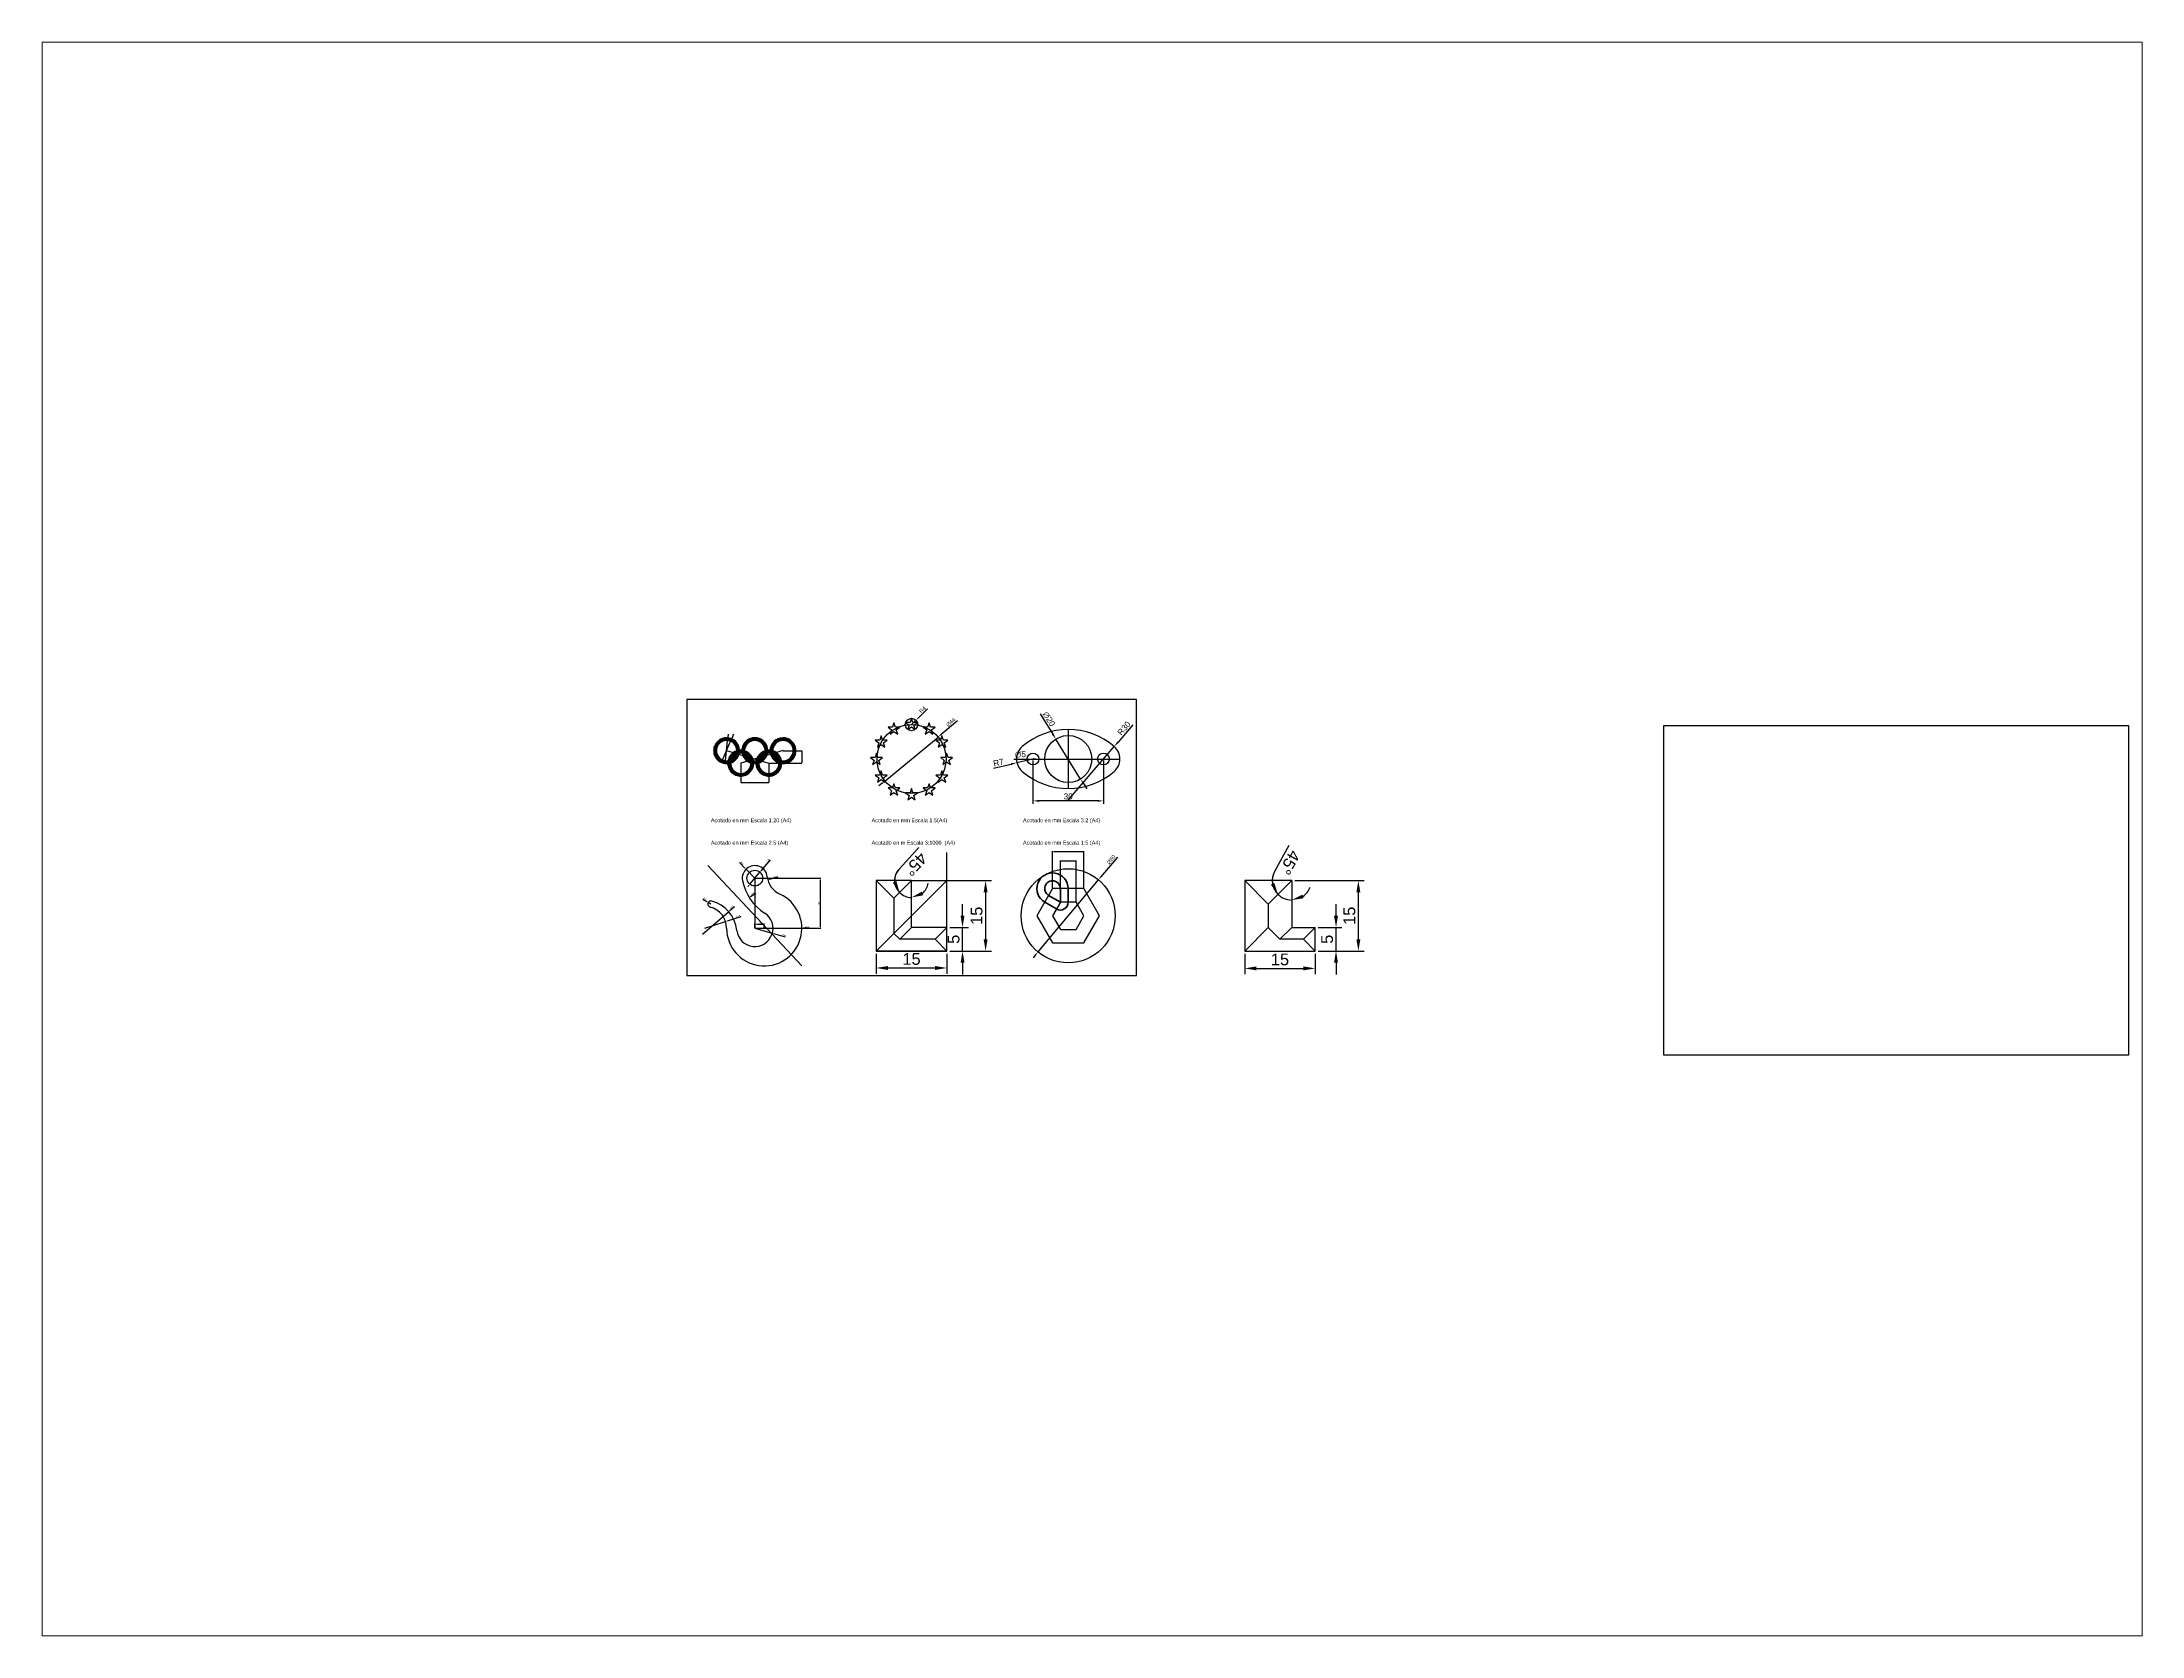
# Paper-space layout 'Presentación2' of a CAD drawing. Header units: millimetres. Extents: x 26 to 231, y 20 to 176.
# The model-space entities are those that its viewports show. They can reach past a viewport. Long polylines and large blocks are cut down to what shows.
import ezdxf

# ---------------------------------------------------------------- set-up
doc = ezdxf.new("R2010")
doc.units = ezdxf.units.MM
doc.layers.add('cotas', color=252, linetype='Continuous')
doc.styles.get("Standard").update_dxf_attribs({"font": 'arial.ttf'})
doc.dimstyles.new('ISO-25', dxfattribs={"dimtxt": 2.5, "dimasz": 2.5, "dimexe": 1.25, "dimexo": 0.625, "dimtad": 1, "dimtxsty": 'Standard', "dimcen": 2.5, "dimadec": 0, "dimazin": 0, "dimtfac": 1, "dimtmove": 0, "dimatfit": 3, "dimfxl": 1, "dimarcsym": 0})
pattern_1 = [(0, (-812.497, 857.91), (0, 6.985), [5.08, -1.905]), (90, (-812.497, 857.91), (-6.985, 4e-16), [5.08, -1.905])]

# ---------------------------------------------------------------- blocks, each defined once
blk = doc.blocks.new('*D10')
at = {"layer": 'cotas', "color": 0, "lineweight": -2, "transparency": 16777216}
blk.add_line((3593.28, 1960.92), (3601.4, 1960.92), dxfattribs=at)
at = {"layer": 'cotas', "color": 0, "transparency": 16777216}
blk.add_solid([(3601.4, 1961.34), (3601.4, 1960.5), (3603.9, 1960.92)], dxfattribs=at)
at = {"layer": 'Defpoints', "color": 0, "transparency": 16777216}
for p in [(3598.9, 1960.92), (3603.9, 1960.92)]:
    blk.add_point(p, dxfattribs=at)
at = {"layer": 'cotas', "color": 0, "transparency": 16777216, "insert": (3596.09, 1962.89), "char_height": 2.5, "attachment_point": 5}
blk.add_mtext('∅5', dxfattribs=at)
blk = doc.blocks.new('*D11')
at = {"layer": 'cotas', "color": 0, "lineweight": -2, "transparency": 16777216}
for p, q in [((3604.52, 1980.07), (3609.81, 1971.54)), ((3621.68, 1952.42), (3611.13, 1969.42)), ((3622.99, 1950.3), (3624.31, 1948.17))]:
    blk.add_line(p, q, dxfattribs=at)
at = {"layer": 'cotas', "color": 0, "transparency": 16777216}
for points in [[(3610.17, 1971.76), (3609.46, 1971.32), (3611.13, 1969.42)], [(3623.35, 1950.52), (3622.64, 1950.08), (3621.68, 1952.42)]]:
    blk.add_solid(points, dxfattribs=at)
at = {"layer": 'Defpoints', "color": 0, "transparency": 16777216}
for p in [(3611.13, 1969.42), (3621.68, 1952.42)]:
    blk.add_point(p, dxfattribs=at)
at = {"layer": 'cotas', "color": 0, "transparency": 16777216, "insert": (3608.18, 1977.91), "char_height": 2.5, "attachment_point": 5, "rotation": 301.82054}
blk.add_mtext('∅20', dxfattribs=at)
blk = doc.blocks.new('*D12')
at = {"layer": 'cotas', "color": 0, "lineweight": -2, "transparency": 16777216}
for p, q in [((3584.56, 1957.04), (3592.15, 1958.79)), ((3601.4, 1960.92), (3594.58, 1959.35))]:
    blk.add_line(p, q, dxfattribs=at)
at = {"layer": 'cotas', "color": 0, "transparency": 16777216}
blk.add_solid([(3592.05, 1959.19), (3592.24, 1958.38), (3594.58, 1959.35)], dxfattribs=at)
at = {"layer": 'Defpoints', "color": 0, "transparency": 16777216}
for p in [(3594.58, 1959.35), (3601.4, 1960.92)]:
    blk.add_point(p, dxfattribs=at)
at = {"layer": 'cotas', "color": 0, "transparency": 16777216, "insert": (3586.72, 1959.46), "char_height": 2.5, "attachment_point": 5, "rotation": 12.97018}
blk.add_mtext('R7', dxfattribs=at)
blk = doc.blocks.new('*D13')
at = {"layer": 'cotas', "color": 0, "lineweight": -2, "transparency": 16777216}
for p, q in [((3643.94, 1975.49), (3637.6, 1968.12)), ((3616.4, 1943.48), (3635.97, 1966.23))]:
    blk.add_line(p, q, dxfattribs=at)
at = {"layer": 'cotas', "color": 0, "transparency": 16777216}
blk.add_solid([(3637.28, 1968.39), (3637.92, 1967.85), (3635.97, 1966.23)], dxfattribs=at)
at = {"layer": 'Defpoints', "color": 0, "transparency": 16777216}
for p in [(3635.97, 1966.23), (3616.4, 1943.48)]:
    blk.add_point(p, dxfattribs=at)
at = {"layer": 'cotas', "color": 0, "transparency": 16777216, "insert": (3640.14, 1973.99), "char_height": 2.5, "attachment_point": 5, "rotation": 49.29429}
blk.add_mtext('R30', dxfattribs=at)
blk = doc.blocks.new('*D14')
at = {"layer": 'cotas', "color": 0, "lineweight": -2, "transparency": 16777216}
for p, q in [((3601.4, 1960.29), (3601.4, 1941.86)), ((3631.4, 1960.29), (3631.4, 1941.86)), ((3628.9, 1943.11), (3603.9, 1943.11))]:
    blk.add_line(p, q, dxfattribs=at)
at = {"layer": 'cotas', "color": 0, "transparency": 16777216}
for points in [[(3603.9, 1943.53), (3603.9, 1942.7), (3601.4, 1943.11)], [(3628.9, 1943.53), (3628.9, 1942.7), (3631.4, 1943.11)]]:
    blk.add_solid(points, dxfattribs=at)
at = {"layer": 'Defpoints', "color": 0, "transparency": 16777216}
for p in [(3601.4, 1960.92), (3631.4, 1960.92), (3601.4, 1943.11)]:
    blk.add_point(p, dxfattribs=at)
at = {"layer": 'cotas', "color": 0, "transparency": 16777216, "insert": (3616.4, 1945.02), "char_height": 2.5, "attachment_point": 5}
blk.add_mtext('30', dxfattribs=at)
blk = doc.blocks.new('*D1')
at = {"layer": 'cotas', "color": 0, "lineweight": -2, "transparency": 16777216}
for p, q in [((1870, 1949), (1998, 2253)), ((2023, 2311), (1999, 2256)), ((1869, 1947), (1868, 1945))]:
    blk.add_line(p, q, dxfattribs=at)
at = {"layer": 'cotas', "color": 0, "transparency": 16777216}
for points in [[(1999, 2256), (2000, 2256), (1998, 2253)], [(1869, 1947), (1869, 1947), (1870, 1949)]]:
    blk.add_solid(points, dxfattribs=at)
at = {"layer": 'Defpoints', "color": 0, "transparency": 16777216}
for p in [(1998, 2253), (1870, 1949)]:
    blk.add_point(p, dxfattribs=at)
at = {"layer": 'cotas', "color": 0, "transparency": 16777216, "insert": (2019, 2308), "char_height": 2.5, "attachment_point": 5, "rotation": 67.0846}
blk.add_mtext('∅330', dxfattribs=at)
blk = doc.blocks.new('*D2')
at = {"layer": 'cotas', "color": 0, "lineweight": -2, "transparency": 16777216}
for p, q in [((1921, 1972), (1947, 2231)), ((1955, 2312), (1947, 2233)), ((1921, 1970), (1921, 1967))]:
    blk.add_line(p, q, dxfattribs=at)
at = {"layer": 'cotas', "color": 0, "transparency": 16777216}
for points in [[(1947, 2233), (1948, 2233), (1947, 2231)], [(1921, 1970), (1921, 1970), (1921, 1972)]]:
    blk.add_solid(points, dxfattribs=at)
at = {"layer": 'Defpoints', "color": 0, "transparency": 16777216}
for p in [(1947, 2231), (1921, 1972)]:
    blk.add_point(p, dxfattribs=at)
at = {"layer": 'cotas', "color": 0, "transparency": 16777216, "insert": (1953, 2307), "char_height": 2.5, "attachment_point": 5, "rotation": 84.2746}
blk.add_mtext('∅260', dxfattribs=at)
blk = doc.blocks.new('*D3')
at = {"layer": 'cotas', "color": 0, "lineweight": -2, "transparency": 16777216}
for p, q in [((2475, 1941), (2895, 1941)), ((2655, 2101), (2895, 2101)), ((2893, 2099), (2893, 1944))]:
    blk.add_line(p, q, dxfattribs=at)
at = {"layer": 'cotas', "color": 0, "transparency": 16777216}
for points in [[(2893, 2099), (2894, 2099), (2893, 2101)], [(2893, 1944), (2894, 1944), (2893, 1941)]]:
    blk.add_solid(points, dxfattribs=at)
at = {"layer": 'Defpoints', "color": 0, "transparency": 16777216}
for p in [(2474, 1941), (2654, 2101), (2893, 1941)]:
    blk.add_point(p, dxfattribs=at)
at = {"layer": 'cotas', "color": 0, "transparency": 16777216, "insert": (2892, 2021), "char_height": 2.5, "attachment_point": 5, "rotation": 90}
blk.add_mtext('160', dxfattribs=at)
blk = doc.blocks.new('*D4')
at = {"layer": 'cotas', "color": 0, "lineweight": -2, "transparency": 16777216}
for p, q in [((2114, 1941), (2114, 1695)), ((2474, 1941), (2474, 1695)), ((2117, 1696), (2472, 1696))]:
    blk.add_line(p, q, dxfattribs=at)
at = {"layer": 'cotas', "color": 0, "transparency": 16777216}
for points in [[(2117, 1697), (2117, 1696), (2114, 1696)], [(2472, 1697), (2472, 1696), (2474, 1696)]]:
    blk.add_solid(points, dxfattribs=at)
at = {"layer": 'Defpoints', "color": 0, "transparency": 16777216}
for p in [(2114, 1941), (2474, 1941), (2474, 1696)]:
    blk.add_point(p, dxfattribs=at)
at = {"layer": 'cotas', "color": 0, "transparency": 16777216, "insert": (2294, 1698), "char_height": 2.5, "attachment_point": 5}
blk.add_mtext('360', dxfattribs=at)
blk = doc.blocks.new('*D28')
at = {"layer": 'cotas', "color": 0, "lineweight": -2, "transparency": 16777216}
for p, q in [((2901.3, 1626.1), (2890.8, 1613.6)), ((2850.7, 1565.7), (2889.2, 1611.7)), ((2849.1, 1563.8), (2847.5, 1561.9))]:
    blk.add_line(p, q, dxfattribs=at)
at = {"layer": 'cotas', "color": 0, "transparency": 16777216}
for points in [[(2890.5, 1613.9), (2891.1, 1613.3), (2889.2, 1611.7)], [(2848.8, 1564), (2849.4, 1563.5), (2850.7, 1565.7)]]:
    blk.add_solid(points, dxfattribs=at)
at = {"layer": 'Defpoints', "color": 0, "transparency": 16777216}
for p in [(2889.2, 1611.7), (2850.7, 1565.7)]:
    blk.add_point(p, dxfattribs=at)
at = {"layer": 'cotas', "color": 0, "transparency": 16777216, "insert": (2897.4, 1624.5), "char_height": 2.5, "attachment_point": 5, "rotation": 50.0734}
blk.add_mtext('∅60', dxfattribs=at)
blk = doc.blocks.new('*D26')
at = {"layer": 'cotas', "color": 0, "lineweight": -2, "transparency": 16777216}
for p, q in [((2413.2, 1976.3), (2413.2, 2108.7)), ((2415.7, 2107.5), (2460.7, 2107.5)), ((2463.2, 1976.3), (2463.2, 2108.7))]:
    blk.add_line(p, q, dxfattribs=at)
at = {"layer": 'cotas', "color": 0, "transparency": 16777216}
for points in [[(2415.7, 2107.9), (2415.7, 2107), (2413.2, 2107.5)], [(2460.7, 2107.9), (2460.7, 2107), (2463.2, 2107.5)]]:
    blk.add_solid(points, dxfattribs=at)
at = {"layer": 'Defpoints', "color": 0, "transparency": 16777216}
for p in [(2463.2, 2107.5), (2413.2, 1975.6), (2463.2, 1975.6)]:
    blk.add_point(p, dxfattribs=at)
at = {"layer": 'cotas', "color": 0, "transparency": 16777216, "insert": (2438.2, 2109.4), "char_height": 2.5, "attachment_point": 5}
blk.add_mtext('50', dxfattribs=at)
blk = doc.blocks.new('*D27')
at = {"layer": 'cotas', "color": 0, "lineweight": -2, "transparency": 16777216}
for p, q in [((2388.2, 2019.6), (2388.2, 2138.2)), ((2390.7, 2136.9), (2485.7, 2136.9)), ((2488.2, 2019.6), (2488.2, 2138.2))]:
    blk.add_line(p, q, dxfattribs=at)
at = {"layer": 'cotas', "color": 0, "transparency": 16777216}
for points in [[(2390.7, 2137.3), (2390.7, 2136.5), (2388.2, 2136.9)], [(2485.7, 2137.3), (2485.7, 2136.5), (2488.2, 2136.9)]]:
    blk.add_solid(points, dxfattribs=at)
at = {"layer": 'Defpoints', "color": 0, "transparency": 16777216}
for p in [(2488.2, 2136.9), (2388.2, 2018.9), (2488.2, 2018.9)]:
    blk.add_point(p, dxfattribs=at)
at = {"layer": 'cotas', "color": 0, "transparency": 16777216, "insert": (2438.2, 2138.8), "char_height": 2.5, "attachment_point": 5}
blk.add_mtext('100', dxfattribs=at)
blk = doc.blocks.new('*D31')
at = {"color": 0, "lineweight": -2, "transparency": 16777216}
for p, q in [((2325.7, 1717.4), (2310.7, 1699.5)), ((2291.5, 1676.5), (2289.9, 1674.5)), ((2293.1, 1678.4), (2309.1, 1697.6))]:
    blk.add_line(p, q, dxfattribs=at)
at = {"color": 0, "transparency": 16777216}
for points in [[(2291.2, 1676.7), (2291.8, 1676.2), (2293.1, 1678.4)], [(2310.4, 1699.8), (2311.1, 1699.2), (2309.1, 1697.6)]]:
    blk.add_solid(points, dxfattribs=at)
at = {"layer": 'Defpoints', "color": 0, "transparency": 16777216}
for p in [(2293.1, 1678.4), (2309.1, 1697.6)]:
    blk.add_point(p, dxfattribs=at)
at = {"color": 0, "transparency": 16777216, "insert": (2321.8, 1715.8), "char_height": 2.5, "attachment_point": 5, "rotation": 50.1157}
blk.add_mtext('∅25', dxfattribs=at)
blk = doc.blocks.new('*D32')
at = {"color": 0, "lineweight": -2, "transparency": 16777216}
for p, q in [((2276.7, 1712.8), (2285.4, 1704)), ((2301.1, 1688), (2287.1, 1702.2))]:
    blk.add_line(p, q, dxfattribs=at)
at = {"color": 0, "transparency": 16777216}
blk.add_solid([(2285.7, 1704.3), (2285.1, 1703.7), (2287.1, 1702.2)], dxfattribs=at)
at = {"layer": 'Defpoints', "color": 0, "transparency": 16777216}
for p in [(2287.1, 1702.2), (2301.1, 1688)]:
    blk.add_point(p, dxfattribs=at)
at = {"color": 0, "transparency": 16777216, "insert": (2280.6, 1711.6), "char_height": 2.5, "attachment_point": 5, "rotation": 314.4946}
blk.add_mtext('R20', dxfattribs=at)
blk = doc.blocks.new('*D33')
at = {"color": 0, "lineweight": -2, "transparency": 16777216}
blk.add_line((2337.9, 1689.3), (2324.5, 1685.6), dxfattribs=at)
at = {"color": 0, "transparency": 16777216}
blk.add_solid([(2324.3, 1686), (2324.6, 1685.2), (2322, 1684.9)], dxfattribs=at)
at = {"layer": 'Defpoints', "color": 0, "transparency": 16777216}
for p in [(2322, 1684.9), (2355.8, 1694.3)]:
    blk.add_point(p, dxfattribs=at)
at = {"color": 0, "transparency": 16777216, "insert": (2333.9, 1690.2), "char_height": 2.5, "attachment_point": 5, "rotation": 15.5787}
blk.add_mtext('R35', dxfattribs=at)
blk = doc.blocks.new('*D34')
at = {"color": 0, "lineweight": -2, "transparency": 16777216}
blk.add_line((2302.7, 1663.5), (2294.4, 1658.3), dxfattribs=at)
at = {"color": 0, "transparency": 16777216}
blk.add_solid([(2294.2, 1658.7), (2294.7, 1658), (2292.3, 1657)], dxfattribs=at)
at = {"layer": 'Defpoints', "color": 0, "transparency": 16777216}
for p in [(2360, 1699.7), (2292.3, 1657)]:
    blk.add_point(p, dxfattribs=at)
at = {"color": 0, "transparency": 16777216, "insert": (2298.6, 1663.2), "char_height": 2.5, "attachment_point": 5, "rotation": 32.2754}
blk.add_mtext('R80', dxfattribs=at)
blk = doc.blocks.new('*D35')
at = {"color": 0, "lineweight": -2, "transparency": 16777216}
for p, q in [((2301.1, 1608), (2329, 1600)), ((2350.3, 1593.9), (2331.4, 1599.3))]:
    blk.add_line(p, q, dxfattribs=at)
at = {"color": 0, "transparency": 16777216}
blk.add_solid([(2331.5, 1599.7), (2331.3, 1598.9), (2329, 1600)], dxfattribs=at)
at = {"layer": 'Defpoints', "color": 0, "transparency": 16777216}
for p in [(2301.1, 1608), (2329, 1600)]:
    blk.add_point(p, dxfattribs=at)
at = {"color": 0, "transparency": 16777216, "insert": (2347.3, 1596.7), "char_height": 2.5, "attachment_point": 5, "rotation": 344.0265}
blk.add_mtext('R29', dxfattribs=at)
blk = doc.blocks.new('*D36')
at = {"color": 0, "lineweight": -2, "transparency": 16777216}
for p, q in [((2316.1, 1608), (2376.1, 1608)), ((2388.3, 1608), (2378.6, 1608))]:
    blk.add_line(p, q, dxfattribs=at)
at = {"color": 0, "transparency": 16777216}
blk.add_solid([(2378.6, 1608.4), (2378.6, 1607.6), (2376.1, 1608)], dxfattribs=at)
at = {"layer": 'Defpoints', "color": 0, "transparency": 16777216}
for p in [(2316.1, 1608), (2376.1, 1608)]:
    blk.add_point(p, dxfattribs=at)
at = {"color": 0, "transparency": 16777216, "insert": (2384.7, 1609.9), "char_height": 2.5, "attachment_point": 5}
blk.add_mtext('R60', dxfattribs=at)
blk = doc.blocks.new('*D37')
at = {"color": 0, "lineweight": -2, "transparency": 16777216}
for p, q in [((2268.6, 1642.4), (2261.2, 1636.1)), ((2217.7, 1598.5), (2259.3, 1634.4))]:
    blk.add_line(p, q, dxfattribs=at)
at = {"color": 0, "transparency": 16777216}
blk.add_solid([(2260.9, 1636.4), (2261.5, 1635.8), (2259.3, 1634.4)], dxfattribs=at)
at = {"layer": 'Defpoints', "color": 0, "transparency": 16777216}
for p in [(2259.3, 1634.4), (2217.7, 1598.5)]:
    blk.add_point(p, dxfattribs=at)
at = {"color": 0, "transparency": 16777216, "insert": (2264.6, 1641.5), "char_height": 2.5, "attachment_point": 5, "rotation": 40.7464}
blk.add_mtext('R55', dxfattribs=at)
blk = doc.blocks.new('*D38')
at = {"color": 0, "lineweight": -2, "transparency": 16777216}
for p, q in [((2221.1, 1608), (2254.5, 1618.6)), ((2278.7, 1626.4), (2256.8, 1619.4))]:
    blk.add_line(p, q, dxfattribs=at)
at = {"color": 0, "transparency": 16777216}
blk.add_solid([(2256.7, 1619.8), (2257, 1619), (2254.5, 1618.6)], dxfattribs=at)
at = {"layer": 'Defpoints', "color": 0, "transparency": 16777216}
for p in [(2254.5, 1618.6), (2221.1, 1608)]:
    blk.add_point(p, dxfattribs=at)
at = {"color": 0, "transparency": 16777216, "insert": (2274.7, 1627.1), "char_height": 2.5, "attachment_point": 5, "rotation": 17.7382}
blk.add_mtext('R35', dxfattribs=at)
blk = doc.blocks.new('*D39')
at = {"color": 0, "lineweight": -2, "transparency": 16777216}
for p, q in [((2218, 1654.6), (2224.7, 1650.6)), ((2231.1, 1646.7), (2226.8, 1649.3))]:
    blk.add_line(p, q, dxfattribs=at)
at = {"color": 0, "transparency": 16777216}
blk.add_solid([(2224.9, 1650.9), (2224.5, 1650.2), (2226.8, 1649.3)], dxfattribs=at)
at = {"layer": 'Defpoints', "color": 0, "transparency": 16777216}
for p in [(2226.8, 1649.3), (2231.1, 1646.7)]:
    blk.add_point(p, dxfattribs=at)
at = {"color": 0, "transparency": 16777216, "insert": (2221.3, 1654.9), "char_height": 2.5, "attachment_point": 5, "rotation": 328.8621}
blk.add_mtext('R5', dxfattribs=at)
blk = doc.blocks.new('*D40')
at = {"color": 0, "lineweight": -2, "transparency": 16777216}
for p, q in [((2301.8, 1688), (2406.6, 1688)), ((2405.3, 1685.5), (2405.3, 1610.5)), ((2301.8, 1608), (2406.6, 1608))]:
    blk.add_line(p, q, dxfattribs=at)
at = {"color": 0, "transparency": 16777216}
for points in [[(2404.9, 1685.5), (2405.7, 1685.5), (2405.3, 1688)], [(2404.9, 1610.5), (2405.7, 1610.5), (2405.3, 1608)]]:
    blk.add_solid(points, dxfattribs=at)
at = {"layer": 'Defpoints', "color": 0, "transparency": 16777216}
for p in [(2301.1, 1688), (2301.1, 1608), (2405.3, 1608)]:
    blk.add_point(p, dxfattribs=at)
at = {"color": 0, "transparency": 16777216, "insert": (2403.4, 1648), "char_height": 2.5, "attachment_point": 5, "rotation": 90}
blk.add_mtext('80', dxfattribs=at)
blk = doc.blocks.new('*D30')
at = {"color": 0, "lineweight": -2, "transparency": 16777216}
for p, q in [((2301.1, 1608.6), (2301.1, 1615.7)), ((2303.6, 1614.5), (2313.6, 1614.5)), ((2316.1, 1608.6), (2316.1, 1615.7))]:
    blk.add_line(p, q, dxfattribs=at)
at = {"color": 0, "transparency": 16777216}
for points in [[(2303.6, 1614.9), (2303.6, 1614.1), (2301.1, 1614.5)], [(2313.6, 1614.9), (2313.6, 1614.1), (2316.1, 1614.5)]]:
    blk.add_solid(points, dxfattribs=at)
at = {"layer": 'Defpoints', "color": 0, "transparency": 16777216}
for p in [(2316.1, 1614.5), (2301.1, 1608), (2316.1, 1608)]:
    blk.add_point(p, dxfattribs=at)
at = {"color": 0, "transparency": 16777216, "insert": (2308.6, 1616.4), "char_height": 2.5, "attachment_point": 5}
blk.add_mtext('15', dxfattribs=at)
blk = doc.blocks.new('*D16')
at = {"layer": 'cotas', "color": 0, "lineweight": -2, "transparency": 16777216}
blk.add_line((3044.06, 1652.83), (3047.1, 1658.3), dxfattribs=at)
for start, end in [(150.8674, 225), (154.8405, 189.9203), (305.0797, 340.1595), (225, 270)]:
    blk.add_arc((3047.68, 1650.81), 4.15, start, end, dxfattribs=at)
at = {"layer": 'cotas', "color": 0, "transparency": 16777216}
for points in [[(3043.96, 1650.29), (3043.22, 1649.91), (3044.75, 1647.88)], [(3050.19, 1647.02), (3049.94, 1647.82), (3047.68, 1646.66)]]:
    blk.add_solid(points, dxfattribs=at)
at = {"layer": 'Defpoints', "color": 0, "transparency": 16777216}
for p in [(3047.68, 1650.81), (3047.68, 1650.81), (3042.68, 1645.81), (3046.61, 1646.81), (3047.68, 1640.81)]:
    blk.add_point(p, dxfattribs=at)
at = {"layer": 'cotas', "color": 0, "transparency": 16777216, "insert": (3047.24, 1654.64), "char_height": 2.5, "attachment_point": 5, "rotation": 240.8674}
blk.add_mtext('45°', dxfattribs=at)
blk = doc.blocks.new('*D17')
at = {"layer": 'cotas', "color": 0, "lineweight": -2, "transparency": 16777216}
for p, q in [((3057.1, 1643.31), (3057.1, 1645.81)), ((3053.31, 1640.81), (3058.35, 1640.81)), ((3057.1, 1635.81), (3057.1, 1640.81)), ((3053.31, 1635.81), (3058.35, 1635.81)), ((3057.1, 1633.31), (3057.1, 1630.81))]:
    blk.add_line(p, q, dxfattribs=at)
at = {"layer": 'cotas', "color": 0, "transparency": 16777216}
for points in [[(3056.68, 1643.31), (3057.52, 1643.31), (3057.1, 1640.81)], [(3056.68, 1633.31), (3057.52, 1633.31), (3057.1, 1635.81)]]:
    blk.add_solid(points, dxfattribs=at)
at = {"layer": 'Defpoints', "color": 0, "transparency": 16777216}
for p in [(3052.68, 1640.81), (3057.1, 1640.81), (3052.68, 1635.81)]:
    blk.add_point(p, dxfattribs=at)
at = {"layer": 'cotas', "color": 0, "transparency": 16777216, "insert": (3055.21, 1638.31), "char_height": 2.5, "attachment_point": 5, "rotation": 90}
blk.add_mtext('5', dxfattribs=at)
blk = doc.blocks.new('*D18')
at = {"layer": 'cotas', "color": 0, "lineweight": -2, "transparency": 16777216}
for p, q in [((3037.68, 1635.19), (3037.68, 1630.87)), ((3052.68, 1635.19), (3052.68, 1630.87)), ((3040.18, 1632.12), (3050.18, 1632.12))]:
    blk.add_line(p, q, dxfattribs=at)
at = {"layer": 'cotas', "color": 0, "transparency": 16777216}
for points in [[(3040.18, 1632.54), (3040.18, 1631.7), (3037.68, 1632.12)], [(3050.18, 1632.54), (3050.18, 1631.7), (3052.68, 1632.12)]]:
    blk.add_solid(points, dxfattribs=at)
at = {"layer": 'Defpoints', "color": 0, "transparency": 16777216}
for p in [(3037.68, 1635.81), (3052.68, 1635.81), (3052.68, 1632.12)]:
    blk.add_point(p, dxfattribs=at)
at = {"layer": 'cotas', "color": 0, "transparency": 16777216, "insert": (3045.18, 1634.02), "char_height": 2.5, "attachment_point": 5}
blk.add_mtext('15', dxfattribs=at)
blk = doc.blocks.new('*D19')
at = {"layer": 'cotas', "color": 0, "lineweight": -2, "transparency": 16777216}
for p, q in [((3048.31, 1650.81), (3063.11, 1650.81)), ((3061.86, 1638.31), (3061.86, 1648.31)), ((3053.31, 1635.81), (3063.11, 1635.81))]:
    blk.add_line(p, q, dxfattribs=at)
at = {"layer": 'cotas', "color": 0, "transparency": 16777216}
for points in [[(3061.44, 1648.31), (3062.27, 1648.31), (3061.86, 1650.81)], [(3061.44, 1638.31), (3062.27, 1638.31), (3061.86, 1635.81)]]:
    blk.add_solid(points, dxfattribs=at)
at = {"layer": 'Defpoints', "color": 0, "transparency": 16777216}
for p in [(3047.68, 1650.81), (3061.86, 1650.81), (3052.68, 1635.81)]:
    blk.add_point(p, dxfattribs=at)
at = {"layer": 'cotas', "color": 0, "transparency": 16777216, "insert": (3059.95, 1643.31), "char_height": 2.5, "attachment_point": 5, "rotation": 90}
blk.add_mtext('15', dxfattribs=at)
blk = doc.blocks.new('*D44')
at = {"layer": 'cotas', "color": 0, "lineweight": -2, "transparency": 16777216}
for p, q in [((2416.27, 1597.03), (2416.27, 1599.53)), ((2413.55, 1594.53), (2417.52, 1594.53)), ((2416.27, 1589.53), (2416.27, 1594.53)), ((2413.55, 1589.53), (2417.52, 1589.53)), ((2416.27, 1587.03), (2416.27, 1584.53))]:
    blk.add_line(p, q, dxfattribs=at)
at = {"layer": 'cotas', "color": 0, "transparency": 16777216}
for points in [[(2415.86, 1597.03), (2416.69, 1597.03), (2416.27, 1594.53)], [(2415.86, 1587.03), (2416.69, 1587.03), (2416.27, 1589.53)]]:
    blk.add_solid(points, dxfattribs=at)
at = {"layer": 'Defpoints', "color": 0, "transparency": 16777216}
for p in [(2412.92, 1594.53), (2416.27, 1594.53), (2412.92, 1589.53)]:
    blk.add_point(p, dxfattribs=at)
at = {"layer": 'cotas', "color": 0, "transparency": 16777216, "insert": (2414.38, 1592.03), "char_height": 2.5, "attachment_point": 5, "rotation": 90}
blk.add_mtext('5', dxfattribs=at)
blk = doc.blocks.new('*D45')
at = {"layer": 'cotas', "color": 0, "lineweight": -2, "transparency": 16777216}
for p, q in [((2406.05, 1604.53), (2422.43, 1604.53)), ((2421.18, 1602.03), (2421.18, 1592.03)), ((2413.55, 1589.53), (2422.43, 1589.53))]:
    blk.add_line(p, q, dxfattribs=at)
at = {"layer": 'cotas', "color": 0, "transparency": 16777216}
for points in [[(2420.76, 1602.03), (2421.59, 1602.03), (2421.18, 1604.53)], [(2420.76, 1592.03), (2421.59, 1592.03), (2421.18, 1589.53)]]:
    blk.add_solid(points, dxfattribs=at)
at = {"layer": 'Defpoints', "color": 0, "transparency": 16777216}
for p in [(2405.42, 1604.53), (2412.92, 1589.53), (2421.18, 1589.53)]:
    blk.add_point(p, dxfattribs=at)
at = {"layer": 'cotas', "color": 0, "transparency": 16777216, "insert": (2419.27, 1597.03), "char_height": 2.5, "attachment_point": 5, "rotation": 90}
blk.add_mtext('15', dxfattribs=at)
blk = doc.blocks.new('*D46')
at = {"layer": 'cotas', "color": 0, "lineweight": -2, "transparency": 16777216}
for p, q in [((2397.92, 1588.9), (2397.92, 1584.68)), ((2400.42, 1585.93), (2410.42, 1585.93)), ((2412.92, 1588.9), (2412.92, 1584.68))]:
    blk.add_line(p, q, dxfattribs=at)
at = {"layer": 'cotas', "color": 0, "transparency": 16777216}
for points in [[(2400.42, 1586.34), (2400.42, 1585.51), (2397.92, 1585.93)], [(2410.42, 1586.34), (2410.42, 1585.51), (2412.92, 1585.93)]]:
    blk.add_solid(points, dxfattribs=at)
at = {"layer": 'Defpoints', "color": 0, "transparency": 16777216}
for p in [(2397.92, 1589.53), (2412.92, 1589.53), (2412.92, 1585.93)]:
    blk.add_point(p, dxfattribs=at)
at = {"layer": 'cotas', "color": 0, "transparency": 16777216, "insert": (2405.42, 1587.83), "char_height": 2.5, "attachment_point": 5}
blk.add_mtext('15', dxfattribs=at)
blk = doc.blocks.new('*D47')
at = {"layer": 'cotas', "color": 0, "lineweight": -2, "transparency": 16777216}
blk.add_line((2402.76, 1606.97), (2406.99, 1611.58), dxfattribs=at)
for start, end in [(137.4397, 225), (144.0417, 184.5208), (310.4792, 350.9583), (225, 270)]:
    blk.add_arc((2405.42, 1604.53), 3.61, start, end, dxfattribs=at)
at = {"layer": 'cotas', "color": 0, "transparency": 16777216}
for points in [[(2402.2, 1604.42), (2401.44, 1604.07), (2402.87, 1601.97)], [(2407.91, 1601.39), (2407.62, 1602.17), (2405.42, 1600.92)]]:
    blk.add_solid(points, dxfattribs=at)
at = {"layer": 'Defpoints', "color": 0, "transparency": 16777216}
for p in [(2405.42, 1604.53), (2405.42, 1604.53), (2401.67, 1600.78), (2404.49, 1601.04), (2405.42, 1594.53)]:
    blk.add_point(p, dxfattribs=at)
at = {"layer": 'cotas', "color": 0, "transparency": 16777216, "insert": (2406.27, 1607.99), "char_height": 2.5, "attachment_point": 5, "rotation": 227.4397}
blk.add_mtext('45°', dxfattribs=at)
blk = doc.blocks.new('*D52')
at = {"layer": 'cotas', "color": 0, "lineweight": -2, "transparency": 16777216}
for p, q in [((2780.2, 1720.6), (2774.6, 1715.2)), ((2770, 1710.7), (2772.8, 1713.5))]:
    blk.add_line(p, q, dxfattribs=at)
at = {"layer": 'cotas', "color": 0, "transparency": 16777216}
blk.add_solid([(2774.3, 1715.5), (2774.9, 1714.9), (2772.8, 1713.5)], dxfattribs=at)
at = {"layer": 'Defpoints', "color": 0, "transparency": 16777216}
for p in [(2770, 1710.7), (2772.8, 1713.5)]:
    blk.add_point(p, dxfattribs=at)
at = {"layer": 'cotas', "color": 0, "transparency": 16777216, "insert": (2777, 1720.2), "char_height": 2.5, "attachment_point": 5, "rotation": 44.2395}
blk.add_mtext('R4', dxfattribs=at)
blk = doc.blocks.new('*D53')
at = {"layer": 'cotas', "color": 0, "lineweight": -2, "transparency": 16777216}
for p, q in [((2753, 1674.6), (2786.9, 1702.7)), ((2799.2, 1713), (2788.8, 1704.3)), ((2751.1, 1673), (2749.2, 1671.5))]:
    blk.add_line(p, q, dxfattribs=at)
at = {"layer": 'cotas', "color": 0, "transparency": 16777216}
for points in [[(2788.5, 1704.7), (2789.1, 1704), (2786.9, 1702.7)], [(2750.8, 1673.4), (2751.4, 1672.7), (2753, 1674.6)]]:
    blk.add_solid(points, dxfattribs=at)
at = {"layer": 'Defpoints', "color": 0, "transparency": 16777216}
for p in [(2786.9, 1702.7), (2753, 1674.6)]:
    blk.add_point(p, dxfattribs=at)
at = {"layer": 'cotas', "color": 0, "transparency": 16777216, "insert": (2795, 1712.1), "char_height": 2.5, "attachment_point": 5, "rotation": 39.6858}
blk.add_mtext('∅44', dxfattribs=at)
blk = doc.blocks.new('*U54')
at = {"layer": 'cotas'}
for p, q in [((-0.9, 0.9), (-3.8, 0.9)), ((-3.8, 0.9), (-1.5, -0.9)), ((0, 3.6), (-0.9, 0.9)), ((0.9, 0.9), (0, 3.6)), ((3.8, 0.9), (0.9, 0.9)), ((1.5, -0.9), (3.8, 0.9)), ((-1.5, -0.9), (-2.4, -3.6)), ((-2.4, -3.6), (0, -1.9)), ((0, -1.9), (2.4, -3.6)), ((2.4, -3.6), (1.5, -0.9))]:
    blk.add_line(p, q, dxfattribs=at)
blk = doc.blocks.new('*U56')
at = {"color": 0, "linetype": 'ByBlock', "lineweight": -2, "transparency": 16777216}
for p in [(585.9, 269.1), (597.1, 272.1), (608.3, 269.1), (577.7, 260.9), (616.5, 260.9), (574.7, 249.7), (577.7, 238.5), (616.5, 238.5), (619.5, 249.7), (585.9, 230.3), (597.1, 227.3), (608.3, 230.3)]:
    blk.add_blockref('*U54', p, dxfattribs=at)
blk = doc.blocks.new('tangentes')
for centre, radius in [((3616.404, 1960.92), 10), ((3601.404, 1960.92), 2.5), ((3631.404, 1960.92), 2.5)]:
    blk.add_circle(centre, radius)
for centre, radius, start, end in [((3601.404, 1960.92), 7, 130.705707, 229.294293), ((3616.404, 1943.484), 30, 49.294293, 130.705707), ((3631.404, 1960.92), 7, 310.705707, 49.294293), ((3616.404, 1978.356), 30, 229.294293, 310.705707)]:
    blk.add_arc(centre, radius, start, end)
at = {"layer": 'cotas'}
for p, q in [((3616.404, 1973.484), (3616.404, 1948.356)), ((3594.404, 1960.92), (3638.404, 1960.92))]:
    blk.add_line(p, q, dxfattribs=at)
dim = blk.add_diameter_dim_2p(p1=(3621.676, 1952.423), p2=(3611.131, 1969.417), dimstyle='ISO-25', dxfattribs=at)
dim.commit()
dim.dimension.update_dxf_attribs({"geometry": '*D11', "text_midpoint": (3608.182, 1977.909)})
for center, mpoint, picture, middle in [((3616.404, 1943.484), (3635.969, 1966.226), '*D13', (3640.141, 1973.992)), ((3601.404, 1960.92), (3594.582, 1959.349), '*D12', (3586.716, 1959.461))]:
    dim = blk.add_radius_dim(center=center, mpoint=mpoint, dimstyle='ISO-25', dxfattribs=at)
    dim.commit()
    dim.dimension.update_dxf_attribs({"geometry": picture, "text_midpoint": middle})
dim = blk.add_diameter_dim_2p(p1=(3598.904, 1960.92), p2=(3603.904, 1960.92), dimstyle='ISO-25', dxfattribs=at)
dim.commit()
dim.dimension.update_dxf_attribs({"geometry": '*D10', "text_midpoint": (3596.09, 1960.92), "dimtype": 131})
dim = blk.add_linear_dim(base=(3601.404, 1943.115), p1=(3631.404, 1960.92), p2=(3601.404, 1960.92), dimstyle='ISO-25', dxfattribs=at)
dim.commit()
dim.dimension.update_dxf_attribs({"geometry": '*D14', "text_midpoint": (3616.404, 1945.017)})
blk = doc.blocks.new('aros')
at = {"layer": 'cotas'}
h = blk.add_hatch(dxfattribs=at)
h.set_pattern_fill('ANGLE', color=4)
h.set_pattern_definition(pattern_1)
h.paths.add_polyline_path([(2064.108, 2098.623, -0.054223189), (2099.081, 2105.702, 18.442294205), (2096.151, 2070.14, 0.079910638), (2056.684, 2058.006, -12.513978477)])
h = blk.add_hatch(dxfattribs=at)
h.set_pattern_fill('ANGLE', color=4)
h.set_pattern_definition(pattern_1)
h.paths.add_polyline_path([(2064.108, 2098.623, -0.054223189), (2099.081, 2105.702, 18.442294205), (2096.151, 2070.14, 0.079910638), (2056.684, 2058.006, -12.513978477)])
at = {"layer": 'cotas', "true_color": 0x636466}
h = blk.add_hatch(dxfattribs=at)
h.set_pattern_fill('ANGLE', color=251)
h.set_pattern_definition(pattern_1)
h.paths.add_polyline_path([(2244.108, 1944.158, 0.079910638), (2236.684, 1984.775, -4.292476215), (2351.59, 1984.775, 0.079910638), (2344.167, 1944.158, 6.440854447)])
h.paths.add_polyline_path([(2312.124, 1972.64, -0.06951257), (2276.151, 1972.64, -0.054223189), (2279.081, 1937.079, 0.045720656), (2309.194, 1937.079, -0.054223189)])
at = {"layer": 'cotas'}
h = blk.add_hatch(dxfattribs=at)
h.set_pattern_fill('ANGLE', color=1)
h.set_pattern_definition(pattern_1)
h.paths.add_polyline_path([(2489.194, 2105.702, -0.054223189), (2524.167, 2098.623, -12.513978477), (2531.59, 2058.006, 0.079910638), (2492.124, 2070.14, 18.442294205)])
h = blk.add_hatch(dxfattribs=at)
h.set_pattern_fill('ANGLE', color=2)
h.set_pattern_definition(pattern_1)
h.paths.add_polyline_path([(1984.167, 1944.158, -0.054223189), (1949.194, 1937.079, 1.938547664), (2164.167, 2098.623, 0.079910638), (2171.59, 2058.006, -1.822603606)])
h.paths.add_polyline_path([(2132.124, 2070.14, -0.054223189), (2129.194, 2105.702, 0.385457075), (1952.124, 1972.64, 0.079910638), (1991.59, 1984.775, -0.356367137)])
for centre, radius, start, end in [((1934.137, 2101.39), 165, 1.4973662, 349.0824844), ((1934.137, 2101.39), 130, 358.7801603, 340.5048255), ((2294.137, 2101.39), 165, 287.650437, 252.349563), ((2294.137, 2101.39), 130, 296.2280958, 243.7719042), ((2654.137, 2101.39), 165, 190.9175156, 178.5026338), ((2654.137, 2101.39), 130, 199.4951745, 181.2198397), ((2114.137, 1941.39), 165, 181.4973662, 72.349563), ((2114.137, 1941.39), 165, 84.7644448, 169.0824844), ((2114.137, 1941.39), 130, 178.7801603, 63.7719042), ((2114.137, 1941.39), 130, 82.047239, 160.5048255), ((2294.137, 2101.39), 130, 262.047239, 277.952761), ((2294.137, 2101.39), 165, 264.7644448, 275.2355552), ((2474.137, 1941.39), 130, 116.2280958, 1.2198397), ((2474.137, 1941.39), 130, 19.4951745, 97.952761), ((2474.137, 1941.39), 165, 10.9175156, 95.2355552)]:
    blk.add_arc(centre, radius, start, end)
for p1, p2, picture, middle in [((1869.891, 1949.412), (1998.384, 2253.368), '*D1', (2021.041, 2306.966)), ((1921.168, 1972.039), (1947.106, 2230.742), '*D2', (1954.749, 2306.966))]:
    dim = blk.add_diameter_dim_2p(p1=p1, p2=p2, dimstyle='ISO-25', dxfattribs=at)
    dim.commit()
    dim.dimension.update_dxf_attribs({"geometry": picture, "text_midpoint": middle, "dimtype": 131})
dim = blk.add_linear_dim(base=(2474.137, 1696.489), p1=(2114.137, 1941.39), p2=(2474.137, 1941.39), dimstyle='ISO-25', dxfattribs=at)
dim.commit()
dim.dimension.update_dxf_attribs({"geometry": '*D4', "text_midpoint": (2294.137, 1698.391)})
dim = blk.add_linear_dim(base=(2893.475, 1941.39), p1=(2654.137, 2101.39), p2=(2474.137, 1941.39), angle=90, dimstyle='ISO-25', dxfattribs=at)
dim.commit()
dim.dimension.update_dxf_attribs({"geometry": '*D3', "text_midpoint": (2891.574, 2021.39)})
blk = doc.blocks.new('aros1')
at = {"layer": 'cotas'}
h = blk.add_hatch(dxfattribs=at)
h.set_pattern_fill('ANGLE', color=3)
h.set_pattern_definition(pattern_1)
h.paths.add_polyline_path([(2639, 1937, -0.054223), (2604, 1944, -1.822604), (2417, 2058, 0.079911), (2424, 2099, 1.938548)])
h.paths.add_polyline_path([(2459, 2106, -0.054223), (2456, 2070, -0.356367), (2597, 1985, 0.079911), (2636, 1973, 0.385457)])
blk.add_arc((2474, 1941), 165, 107.6504, 358.5026)
blk.add_blockref('aros', (0, 0), dxfattribs=at)
blk = doc.blocks.new('petalo')
at = {"lineweight": 100}
for p, q in [((2413.177, 1975.636), (2413.177, 2018.937)), ((2438.177, 1975.636), (2438.177, 2018.937)), ((2400.677, 1953.985), (2363.177, 1975.636)), ((2413.177, 1975.636), (2375.677, 1997.286))]:
    blk.add_line(p, q, dxfattribs=at)
for centre, radius, start, end in [((2388.177, 2018.937), 50, 0, 240), ((2388.177, 2018.937), 25, 0, 240), ((2413.177, 1975.636), 25, 240, 0)]:
    blk.add_arc(centre, radius, start, end, dxfattribs=at)
at = {"layer": 'cotas'}
for points in [[(2538.177, 1932.335), (2488.177, 2018.937), (2388.177, 2018.937), (2338.177, 1932.335), (2388.177, 1845.732), (2488.177, 1845.732)], [(2488.177, 1932.335), (2463.177, 1975.636), (2413.177, 1975.636), (2388.177, 1932.335), (2413.177, 1889.033), (2463.177, 1889.033)]]:
    blk.add_lwpolyline(points, close=True, dxfattribs=at)
blk.add_circle((2438.177, 1932.335), 150, dxfattribs=at)
for base, p1, p2, picture, middle in [((2488.177, 2136.903), (2388.177, 2018.937), (2488.177, 2018.937), '*D27', (2438.177, 2138.804)), ((2463.177, 2107.456), (2413.177, 1975.636), (2463.177, 1975.636), '*D26', (2438.177, 2109.357))]:
    dim = blk.add_linear_dim(base=base, p1=p1, p2=p2, dimstyle='ISO-25', dxfattribs=at)
    dim.commit()
    dim.dimension.update_dxf_attribs({"geometry": picture, "text_midpoint": middle})
blk = doc.blocks.new('gancho')
blk.add_line((2301.125, 1687.973), (2301.125, 1607.973))
blk.add_circle((2301.125, 1687.973), 12.5)
for centre, radius, start, end in [((2301.125, 1687.973), 20, 6.616796, 191.299495), ((2359.962, 1699.729), 80, 191.299495, 237.330735), ((2355.759, 1694.311), 35, 186.616796, 245.342297), ((2231.125, 1646.688), 5, 74.373611, 255.52249), ((2221.125, 1607.958), 35, 0.009232, 75.52249), ((2217.657, 1598.536), 55, 6.450803, 74.373611), ((2316.125, 1607.973), 60, 180.009232, 65.342297), ((2301.125, 1607.973), 29, 186.450803, 57.330735)]:
    blk.add_arc(centre, radius, start, end)
for center, mpoint, picture, middle in [((2301.125, 1687.973), (2287.109, 1702.239), '*D32', (2279.224, 1710.264)), ((2359.962, 1699.729), (2292.323, 1657.01), '*D34', (2299.601, 1661.606)), ((2355.759, 1694.311), (2322.045, 1684.911), '*D33', (2334.389, 1688.352)), ((2221.125, 1607.958), (2254.461, 1618.621), '*D38', (2275.294, 1625.285)), ((2301.125, 1607.973), (2329.006, 1599.992), '*D35', (2346.79, 1594.902))]:
    dim = blk.add_radius_dim(center=center, mpoint=mpoint, dimstyle='ISO-25')
    dim.commit()
    dim.dimension.update_dxf_attribs({"geometry": picture, "text_midpoint": middle, "dimtype": 132})
dim = blk.add_diameter_dim_2p(p1=(2293.11, 1678.381), p2=(2309.141, 1697.565), dimstyle='ISO-25')
dim.commit()
dim.dimension.update_dxf_attribs({"geometry": '*D31', "text_midpoint": (2323.301, 1714.509), "dimtype": 131})
dim = blk.add_linear_dim(base=(2405.326, 1607.973), p1=(2301.125, 1687.973), p2=(2301.125, 1607.973), angle=90, dimstyle='ISO-25')
dim.commit()
dim.dimension.update_dxf_attribs({"geometry": '*D40', "text_midpoint": (2403.424, 1647.973)})
for center, mpoint, picture, middle in [((2217.657, 1598.536), (2259.326, 1634.435), '*D37', (2264.619, 1641.499)), ((2231.125, 1646.688), (2226.846, 1649.273), '*D39', (2221.278, 1654.852)), ((2316.125, 1607.973), (2376.125, 1607.973), '*D36', (2384.733, 1609.874))]:
    dim = blk.add_radius_dim(center=center, mpoint=mpoint, dimstyle='ISO-25')
    dim.commit()
    dim.dimension.update_dxf_attribs({"geometry": picture, "text_midpoint": middle})
dim = blk.add_linear_dim(base=(2316.125, 1614.497), p1=(2301.125, 1607.973), p2=(2316.125, 1607.973), dimstyle='ISO-25')
dim.commit()
dim.dimension.update_dxf_attribs({"geometry": '*D30', "text_midpoint": (2308.625, 1616.398)})
blk = doc.blocks.new('tejado')
for p, q in [((3037.68, 1650.813), (3042.68, 1645.813)), ((3047.68, 1650.813), (3042.68, 1645.813)), ((3042.68, 1645.813), (3042.68, 1640.813)), ((3037.68, 1635.813), (3042.68, 1640.813)), ((3045.18, 1638.313), (3042.68, 1640.813)), ((3047.68, 1640.813), (3045.18, 1638.313)), ((3052.68, 1640.813), (3050.18, 1638.313)), ((3050.18, 1638.313), (3045.18, 1638.313)), ((3052.68, 1635.813), (3050.18, 1638.313))]:
    blk.add_line(p, q)
for points in [[(3047.68, 1650.813), (3037.68, 1650.813), (3037.68, 1635.813), (3052.68, 1635.813), (3052.68, 1640.813)], [(3047.68, 1650.813), (3047.68, 1640.813), (3052.68, 1640.813)]]:
    blk.add_lwpolyline(points)
at = {"layer": 'cotas'}
dim = blk.add_angular_dim_2l(base=(3046.607, 1646.806), line1=((3047.68, 1650.813), (3047.68, 1640.813)), line2=((3047.68, 1650.813), (3042.68, 1645.813)), dimstyle='ISO-25', dxfattribs=at)
dim.commit()
dim.dimension.update_dxf_attribs({"geometry": '*D16', "text_midpoint": (3047.236, 1654.641)})
for base, p2, picture, middle in [((3061.856, 1650.813), (3047.68, 1650.813), '*D19', (3059.954, 1643.313)), ((3057.101, 1640.813), (3052.68, 1640.813), '*D17', (3055.205, 1638.313))]:
    dim = blk.add_linear_dim(base=base, p1=(3052.68, 1635.813), p2=p2, angle=90, dimstyle='ISO-25', dxfattribs=at)
    dim.commit()
    dim.dimension.update_dxf_attribs({"geometry": picture, "text_midpoint": middle})
dim = blk.add_linear_dim(base=(3052.68, 1632.12), p1=(3037.68, 1635.813), p2=(3052.68, 1635.813), dimstyle='ISO-25', dxfattribs=at)
dim.commit()
dim.dimension.update_dxf_attribs({"geometry": '*D18', "text_midpoint": (3045.18, 1634.022)})
blk = doc.blocks.new('tejado2')
for p, q in [((2405.422, 1604.529), (2397.922, 1604.529)), ((2397.922, 1604.529), (2397.922, 1589.529)), ((2397.922, 1604.529), (2401.672, 1600.779)), ((2405.422, 1604.529), (2401.672, 1600.779)), ((2405.422, 1594.529), (2405.422, 1604.529)), ((2401.672, 1600.779), (2401.672, 1593.279)), ((2397.922, 1589.529), (2401.672, 1593.279)), ((2401.672, 1593.279), (2402.922, 1592.029)), ((2405.422, 1594.529), (2402.922, 1592.029)), ((2410.422, 1592.029), (2402.922, 1592.029)), ((2412.922, 1594.529), (2405.422, 1594.529)), ((2412.922, 1594.529), (2410.422, 1592.029)), ((2412.922, 1589.529), (2410.422, 1592.029)), ((2412.922, 1589.529), (2412.922, 1594.529))]:
    blk.add_line(p, q)
blk.add_lwpolyline([(2397.922, 1589.529), (2412.922, 1589.529), (2412.922, 1589.529), (2397.922, 1589.529)], close=True)
at = {"layer": 'cotas'}
dim = blk.add_angular_dim_2l(base=(2404.487, 1601.039), line1=((2405.422, 1594.529), (2405.422, 1604.529)), line2=((2405.422, 1604.529), (2401.672, 1600.779)), dimstyle='ISO-25', dxfattribs=at)
dim.commit()
dim.dimension.update_dxf_attribs({"geometry": '*D47', "text_midpoint": (2406.272, 1607.994)})
for base, p1, p2, picture, middle in [((2421.176, 1589.529), (2405.422, 1604.529), (2412.922, 1589.529), '*D45', (2419.275, 1597.029)), ((2416.272, 1594.529), (2412.922, 1589.529), (2412.922, 1594.529), '*D44', (2414.376, 1592.029))]:
    dim = blk.add_linear_dim(base=base, p1=p1, p2=p2, angle=90, dimstyle='ISO-25', dxfattribs=at)
    dim.commit()
    dim.dimension.update_dxf_attribs({"geometry": picture, "text_midpoint": middle})
dim = blk.add_linear_dim(base=(2412.922, 1585.926), p1=(2397.922, 1589.529), p2=(2412.922, 1589.529), dimstyle='ISO-25', dxfattribs=at)
dim.commit()
dim.dimension.update_dxf_attribs({"geometry": '*D46', "text_midpoint": (2405.422, 1587.828)})
blk = doc.blocks.new('estrellas')
at = {"layer": 'cotas'}
for centre, radius in [((2769.96, 1688.692), 22), ((2769.96, 1710.692), 4)]:
    blk.add_circle(centre, radius, dxfattribs=at)
blk.add_blockref('*U56', (2172.857, 1439.022))
dim = blk.add_diameter_dim_2p(p1=(2753.03, 1674.643), p2=(2786.89, 1702.741), dimstyle='ISO-25', dxfattribs=at)
dim.commit()
dim.dimension.update_dxf_attribs({"geometry": '*D53', "text_midpoint": (2796.306, 1710.554), "dimtype": 131})
dim = blk.add_radius_dim(center=(2769.96, 1710.692), mpoint=(2772.826, 1713.483), dimstyle='ISO-25', dxfattribs=at)
dim.commit()
dim.dimension.update_dxf_attribs({"geometry": '*D52', "text_midpoint": (2778.296, 1718.81)})

msp = doc.modelspace()

# ---------------------------------------------------------------- linework, layer by layer
for p, q in [((3546.877, 1709.881), (3249.877, 1709.881)), ((3249.877, 1709.881), (3249.877, 1499.881)), ((3546.877, 1499.881), (3546.877, 1709.881)), ((3249.877, 1499.881), (3546.877, 1499.881))]:
    msp.add_line(p, q)
msp.add_lwpolyline([(2626.46, 1550.692), (2913.46, 1550.692), (2913.46, 1726.692), (2626.46, 1726.692)], close=True)
at = {"layer": 'cotas'}
for p, q in [((2651.96, 1694.025), (2678.96, 1686.025)), ((2687.96, 1694.025), (2660.96, 1686.025)), ((2792.46, 1581.192), (2792.46, 1629.126)), ((2639.96, 1620.692), (2699.96, 1556.692)), ((2747.46, 1566.192), (2792.46, 1611.192)), ((2769.96, 1611.192), (2792.46, 1611.192))]:
    msp.add_line(p, q, dxfattribs=at)

# ---------------------------------------------------------------- block references
for name, p, xscale, yscale, zscale in [('tangentes', (-2554.646, -1252.688), 1.5, 1.5, 1.5), ('gancho', (1749.51, 937.503), 0.4, 0.4, 0.4), ('petalo', (2382.325, 1202.225), 0.2, 0.2, 0.2), ('tejado', (-6130.442, -3341.246), 3, 3, 3)]:
    msp.add_blockref(name, p, dxfattribs=dict(xscale=xscale, yscale=yscale, zscale=zscale))
msp.add_blockref('estrellas', (0, 0), dxfattribs=at)
for name, p, xscale, yscale, zscale in [('aros1', (2555.253, 1588.956), 0.05, 0.05, 0.05), ('tejado2', (-4446.305, -3202.395), 3, 3, 3)]:
    msp.add_blockref(name, p, dxfattribs=dict(at, xscale=xscale, yscale=yscale, zscale=zscale))

# ---------------------------------------------------------------- texts
for s, p in [('Acotado en mm Escala 1:20 (A4)', (2641.895, 1648.364)), ('Acotado en mm Escala 1:5(A4)', (2744.461, 1648.364)), ('Acotado en mm Escala 3:2 (A4)', (2841.064, 1648.364)), ('Acotado en mm Escala 2:5 (A4)', (2641.895, 1634.07)), ('Acotado en m Escala 3:1000  (A4)', (2744.461, 1634.07)), ('Acotado en mm Escala 1:5 (A4)', (2841.064, 1634.07))]:
    msp.add_text(s, height=2.5).set_placement(p)

# ---------------------------------------------------------------- dimensions: what is measured, and where the dimension line sits
dim = msp.add_diameter_dim_2p(p1=(2850.706, 1565.686), p2=(2889.214, 1611.698), dimstyle='ISO-25', dxfattribs=at)
dim.commit()
dim.dimension.update_dxf_attribs({"geometry": '*D28', "text_midpoint": (2898.871, 1623.237), "dimtype": 163})

psp = doc.layouts.new('Presentación2')

# ---------------------------------------------------------------- viewports
at = {"layer": '0'}
psp.add_viewport(center=(128.5, 97.5), size=(205.6, 156), view_center_point=(2885.132, 1637.667), view_height=1016.8615, dxfattribs=at)

doc.saveas('drawing.dxf')
